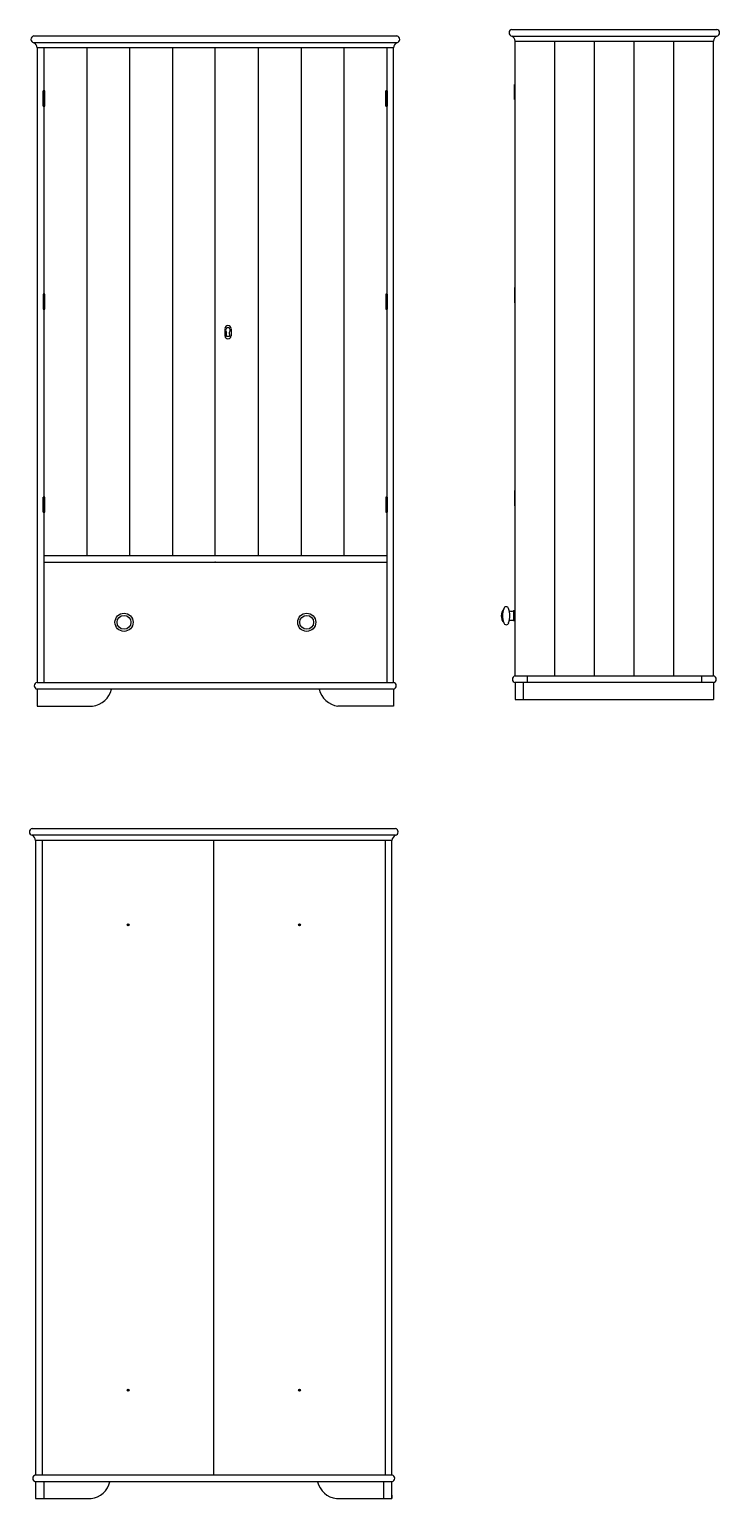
# Model space of a CAD drawing. Header units: centimetres. Extents: x 238 to 3561, y 129 to 1268.
# Drawn here: x 237.6 to 441.7, y 219.6 to 653.7 of the extents above; entities that cross this region are included whole.
import ezdxf

# ---------------------------------------------------------------- set-up
doc = ezdxf.new("R2010")
doc.units = ezdxf.units.CM
doc.header["$MEASUREMENT"] = 0
for name, color, linetype in [('A-FURN', 8, 'Continuous'), ('assi di legno', 6, 'Continuous'), ('linee di incastro', 6, 'Continuous'), ('linee in prospettp', 6, 'Continuous'), ('viti e cerniere', 3, 'Continuous')]:
    doc.layers.add(name, color=color, linetype=linetype)

msp = doc.modelspace()

# ---------------------------------------------------------------- linework, layer by layer
at = {"layer": 'A-FURN'}
for p, q in [((238.91, 651.76), (346.27, 651.76)), ((380.23, 653.7), (440.83, 653.7)), ((380.23, 651.7), (440.83, 651.7)), ((346.27, 649.76), (238.91, 649.76)), ((345.27, 648.26), (239.91, 648.26)), ((239.91, 648.26), (239.91, 460.76)), ((241.91, 648.26), (241.91, 460.76)), ((292.59, 498.26), (292.59, 648.26)), ((345.27, 648.26), (343.27, 648.26)), ((343.27, 648.26), (343.27, 460.76)), ((345.27, 460.76), (345.27, 648.26)), ((381.23, 462.7), (381.23, 650.2)), ((381.23, 650.2), (439.83, 650.2)), ((439.83, 462.7), (439.83, 650.2)), ((241.91, 498.26), (343.27, 498.26)), ((241.91, 496.26), (343.27, 496.26)), ((239.91, 460.76), (345.27, 460.76)), ((381.23, 462.7), (439.83, 462.7)), ((381.23, 462.7), (392.95, 462.7)), ((439.83, 460.7), (381.23, 460.7)), ((381.23, 460.7), (381.23, 455.7)), ((439.83, 460.7), (439.83, 455.7)), ((345.27, 458.76), (239.91, 458.76)), ((239.91, 458.76), (239.91, 454.76)), ((345.27, 458.76), (345.27, 454.76)), ((239.91, 454.76), (239.91, 453.76)), ((239.91, 453.76), (256.32, 453.76)), ((345.27, 453.76), (328.85, 453.76)), ((345.27, 454.76), (345.27, 453.76)), ((381.23, 455.7), (383.73, 455.7)), ((383.73, 455.7), (439.83, 455.7)), ((238.45, 417.59), (345.81, 417.59)), ((345.81, 415.59), (238.45, 415.59)), ((344.81, 414.09), (239.45, 414.09)), ((239.45, 414.09), (239.45, 226.59)), ((241.45, 414.09), (241.45, 226.59)), ((342.81, 414.09), (342.81, 226.59)), ((344.81, 226.59), (344.81, 414.09)), ((239.45, 226.59), (344.81, 226.59)), ((344.81, 224.59), (239.45, 224.59)), ((239.45, 224.59), (239.45, 219.59)), ((241.95, 219.59), (241.95, 224.59)), ((342.31, 224.59), (342.31, 219.59)), ((344.81, 219.59), (344.81, 224.59)), ((239.45, 220.59), (239.45, 219.59)), ((239.45, 219.59), (241.95, 219.59)), ((342.31, 219.59), (344.81, 219.59)), ((344.81, 220.59), (344.81, 219.59))]:
    msp.add_line(p, q, dxfattribs=at)
msp.add_lwpolyline([(381.23, 481.89), (380.71, 481.89), (380.71, 479.01), (381.23, 479.01)], close=True, dxfattribs=at)
for centre, radius in [((265.6, 478.51), 2.67), ((265.6, 478.51), 2.05), ((319.6, 478.51), 2.67), ((319.6, 478.51), 2.05)]:
    msp.add_circle(centre, radius, dxfattribs=at)
for centre, radius, start, end in [((239.1, 650.76), 1.02, 101.1471, 258.8529), ((346.07, 650.76), 1.02, 281.1471, 78.8529), ((380.43, 652.7), 1.02, 101.1471, 258.8529), ((379.3, 650), 1.95, 6.0828, 61.2973), ((441.77, 650), 1.95, 118.7027, 173.9172), ((440.64, 652.7), 1.02, 281.1471, 78.8529), ((237.97, 648.06), 1.95, 6.0828, 61.2973), ((347.2, 648.06), 1.95, 118.7027, 173.9172), ((380.33, 480.45), 3.22, 140.4429, 219.304), ((383.43, 480.44), 5.95, 159.6754, 200.1979), ((383.43, 480.44), 5.95, 159.7825, 200.1979), ((378.57, 482.4), 0.729, 12.209, 171.6083), ((373.71, 480.44), 5.95, 339.8021, 20.8156), ((380.1, 483.96), 2.15, 253.4478, 286.5522), ((378.57, 478.54), 0.747, 192.1469, 347.8531), ((380.11, 476.94), 2.15, 73.4478, 106.5522), ((240.1, 459.76), 1.02, 101.1471, 258.8529), ((345.07, 459.76), 1.02, 281.1471, 78.8529), ((381.43, 461.7), 1.02, 101.1471, 258.8529), ((439.64, 461.7), 1.02, 281.1471, 78.8529), ((255.49, 460.31), 6.6, 277.2235, 346.4704), ((329.68, 460.31), 6.6, 193.5296, 262.7765), ((238.64, 416.59), 1.02, 101.1471, 258.8529), ((345.61, 416.59), 1.02, 281.1471, 78.8529), ((237.51, 413.88), 1.95, 6.0828, 61.2973), ((346.74, 413.88), 1.95, 118.7027, 173.9172), ((239.64, 225.59), 1.02, 101.1471, 258.8529), ((344.61, 225.59), 1.02, 281.1471, 78.8529)]:
    msp.add_arc(centre, radius, start, end, dxfattribs=at)
msp.add_point((292.59, 496.26), dxfattribs=at)
at = {"layer": 'assi di legno'}
for p, q in [((254.58, 648.26), (254.58, 498.26)), ((267.25, 648.26), (267.25, 498.26)), ((279.92, 648.26), (279.92, 498.26)), ((305.26, 648.26), (305.26, 498.26)), ((317.93, 648.26), (317.93, 498.26)), ((330.6, 648.26), (330.6, 498.26)), ((392.95, 477.27), (392.95, 650.2)), ((404.67, 462.7), (404.67, 650.2)), ((416.39, 462.7), (416.39, 650.2)), ((428.11, 462.7), (428.11, 650.2)), ((392.95, 462.7), (392.95, 477.27))]:
    msp.add_line(p, q, dxfattribs=at)
at = {"layer": 'linee di incastro'}
for p, q in [((383.73, 455.7), (383.73, 460.7)), ((384.73, 462.7), (384.73, 460.7)), ((436.33, 462.7), (436.33, 460.7))]:
    msp.add_line(p, q, dxfattribs=at)
at = {"layer": 'linee in prospettp'}
for p, q in [((292.13, 226.59), (292.13, 414.09)), ((241.95, 219.59), (255.86, 219.59)), ((328.39, 219.59), (342.31, 219.59))]:
    msp.add_line(p, q, dxfattribs=at)
for centre, start, end in [((255.04, 226.13), 277.2235, 346.4704), ((329.22, 226.13), 193.5296, 262.7765)]:
    msp.add_arc(centre, 6.6, start, end, dxfattribs=at)
at = {"layer": 'viti e cerniere'}
for p, q in [((241.66, 631.01), (241.66, 635.51)), ((242.16, 635.51), (241.66, 635.51)), ((241.66, 634.01), (242.16, 634.01)), ((242.16, 631.01), (242.16, 635.51)), ((343.02, 631.01), (343.02, 635.51)), ((343.52, 635.51), (343.02, 635.51)), ((343.02, 634.01), (343.52, 634.01)), ((343.52, 631.01), (343.52, 635.51)), ((380.98, 632.95), (380.98, 637.45)), ((381.23, 637.45), (380.98, 637.45)), ((380.98, 635.95), (381.23, 635.95)), ((381.23, 634.45), (380.98, 634.45)), ((242.16, 632.51), (241.66, 632.51)), ((241.66, 631.01), (242.16, 631.01)), ((343.52, 632.51), (343.02, 632.51)), ((343.02, 631.01), (343.52, 631.01)), ((380.98, 632.95), (381.23, 632.95)), ((380.98, 577.45), (380.98, 572.95)), ((381.23, 577.45), (380.98, 577.45)), ((241.66, 575.51), (241.66, 571.01)), ((242.16, 575.51), (241.66, 575.51)), ((241.66, 574.01), (242.16, 574.01)), ((242.16, 571.01), (242.16, 575.51)), ((343.02, 575.51), (343.02, 571.01)), ((343.52, 575.51), (343.02, 575.51)), ((343.02, 574.01), (343.52, 574.01)), ((343.52, 571.01), (343.52, 575.51)), ((380.98, 575.95), (381.23, 575.95)), ((381.23, 574.45), (380.98, 574.45)), ((242.16, 572.51), (241.66, 572.51)), ((241.66, 571.01), (242.16, 571.01)), ((343.52, 572.51), (343.02, 572.51)), ((343.02, 571.01), (343.52, 571.01)), ((380.98, 572.95), (381.23, 572.95)), ((295.37, 565.27), (295.37, 563.16)), ((297.29, 565.27), (297.29, 563.16)), ((380.98, 517.45), (380.98, 512.95)), ((381.23, 517.45), (380.98, 517.45)), ((241.66, 511.01), (241.66, 515.51)), ((242.16, 515.51), (241.66, 515.51)), ((241.66, 514.01), (242.16, 514.01)), ((242.16, 512.51), (241.66, 512.51)), ((242.16, 511.01), (242.16, 515.51)), ((343.02, 515.51), (343.02, 511.01)), ((343.52, 515.51), (343.02, 515.51)), ((343.02, 514.01), (343.52, 514.01)), ((343.52, 512.51), (343.02, 512.51)), ((343.52, 511.01), (343.52, 515.51)), ((380.98, 515.95), (381.23, 515.95)), ((381.23, 514.45), (380.98, 514.45)), ((380.98, 512.95), (381.23, 512.95)), ((241.66, 511.01), (242.16, 511.01)), ((343.02, 511.01), (343.52, 511.01)), ((343.02, 511.01), (343.27, 511.01)), ((266.59, 389.04), (266.59, 389.14)), ((266.59, 389.14), (266.74, 389.14)), ((266.74, 389.04), (266.59, 389.04)), ((266.74, 389.29), (266.84, 389.29)), ((266.74, 389.14), (266.74, 389.29)), ((266.74, 389.14), (266.84, 389.04)), ((266.74, 389.04), (266.84, 389.14)), ((266.74, 388.89), (266.74, 389.04)), ((266.84, 388.89), (266.74, 388.89)), ((266.84, 389.29), (266.84, 389.14)), ((266.84, 389.14), (266.99, 389.14)), ((266.84, 389.04), (266.84, 388.89)), ((266.99, 389.04), (266.84, 389.04)), ((266.99, 389.14), (266.99, 389.04)), ((317.27, 389.04), (317.27, 389.14)), ((317.27, 389.14), (317.42, 389.14)), ((317.42, 389.04), (317.27, 389.04)), ((317.42, 389.29), (317.52, 389.29)), ((317.42, 389.14), (317.42, 389.29)), ((317.42, 389.14), (317.52, 389.04)), ((317.42, 389.04), (317.52, 389.14)), ((317.42, 388.89), (317.42, 389.04)), ((317.52, 388.89), (317.42, 388.89)), ((317.52, 389.29), (317.52, 389.14)), ((317.52, 389.14), (317.67, 389.14)), ((317.52, 389.04), (317.52, 388.89)), ((317.67, 389.04), (317.52, 389.04)), ((317.67, 389.14), (317.67, 389.04)), ((266.74, 251.79), (266.84, 251.79)), ((266.74, 251.64), (266.74, 251.79)), ((266.84, 251.79), (266.84, 251.64)), ((317.42, 251.79), (317.52, 251.79)), ((317.42, 251.64), (317.42, 251.79)), ((317.52, 251.79), (317.52, 251.64)), ((266.59, 251.54), (266.59, 251.64)), ((266.59, 251.64), (266.74, 251.64)), ((266.74, 251.54), (266.59, 251.54)), ((266.74, 251.64), (266.84, 251.54)), ((266.74, 251.54), (266.84, 251.64)), ((266.74, 251.39), (266.74, 251.54)), ((266.84, 251.39), (266.74, 251.39)), ((266.84, 251.64), (266.99, 251.64)), ((266.84, 251.54), (266.84, 251.39)), ((266.99, 251.54), (266.84, 251.54)), ((266.99, 251.64), (266.99, 251.54)), ((317.27, 251.54), (317.27, 251.64)), ((317.27, 251.64), (317.42, 251.64)), ((317.42, 251.54), (317.27, 251.54)), ((317.42, 251.64), (317.52, 251.54)), ((317.42, 251.54), (317.52, 251.64)), ((317.42, 251.39), (317.42, 251.54)), ((317.52, 251.39), (317.42, 251.39)), ((317.52, 251.64), (317.67, 251.64)), ((317.52, 251.54), (317.52, 251.39)), ((317.67, 251.54), (317.52, 251.54)), ((317.67, 251.64), (317.67, 251.54))]:
    msp.add_line(p, q, dxfattribs=at)
msp.add_lwpolyline([(296.73, 564.26), (296.74, 563), (295.92, 563), (295.92, 564.27)], dxfattribs=at)
for centre in [(266.79, 389.09), (317.47, 389.09), (266.79, 251.59), (317.47, 251.59)]:
    msp.add_circle(centre, 0.288, dxfattribs=at)
for centre, radius, start, end in [((296.33, 565.2), 0.965, 4.3312, 175.6688), ((296.33, 564.83), 0.695, 305.5465, 233.6543), ((296.33, 563.23), 0.965, 184.3312, 355.6688)]:
    msp.add_arc(centre, radius, start, end, dxfattribs=at)

doc.saveas('drawing.dxf')
